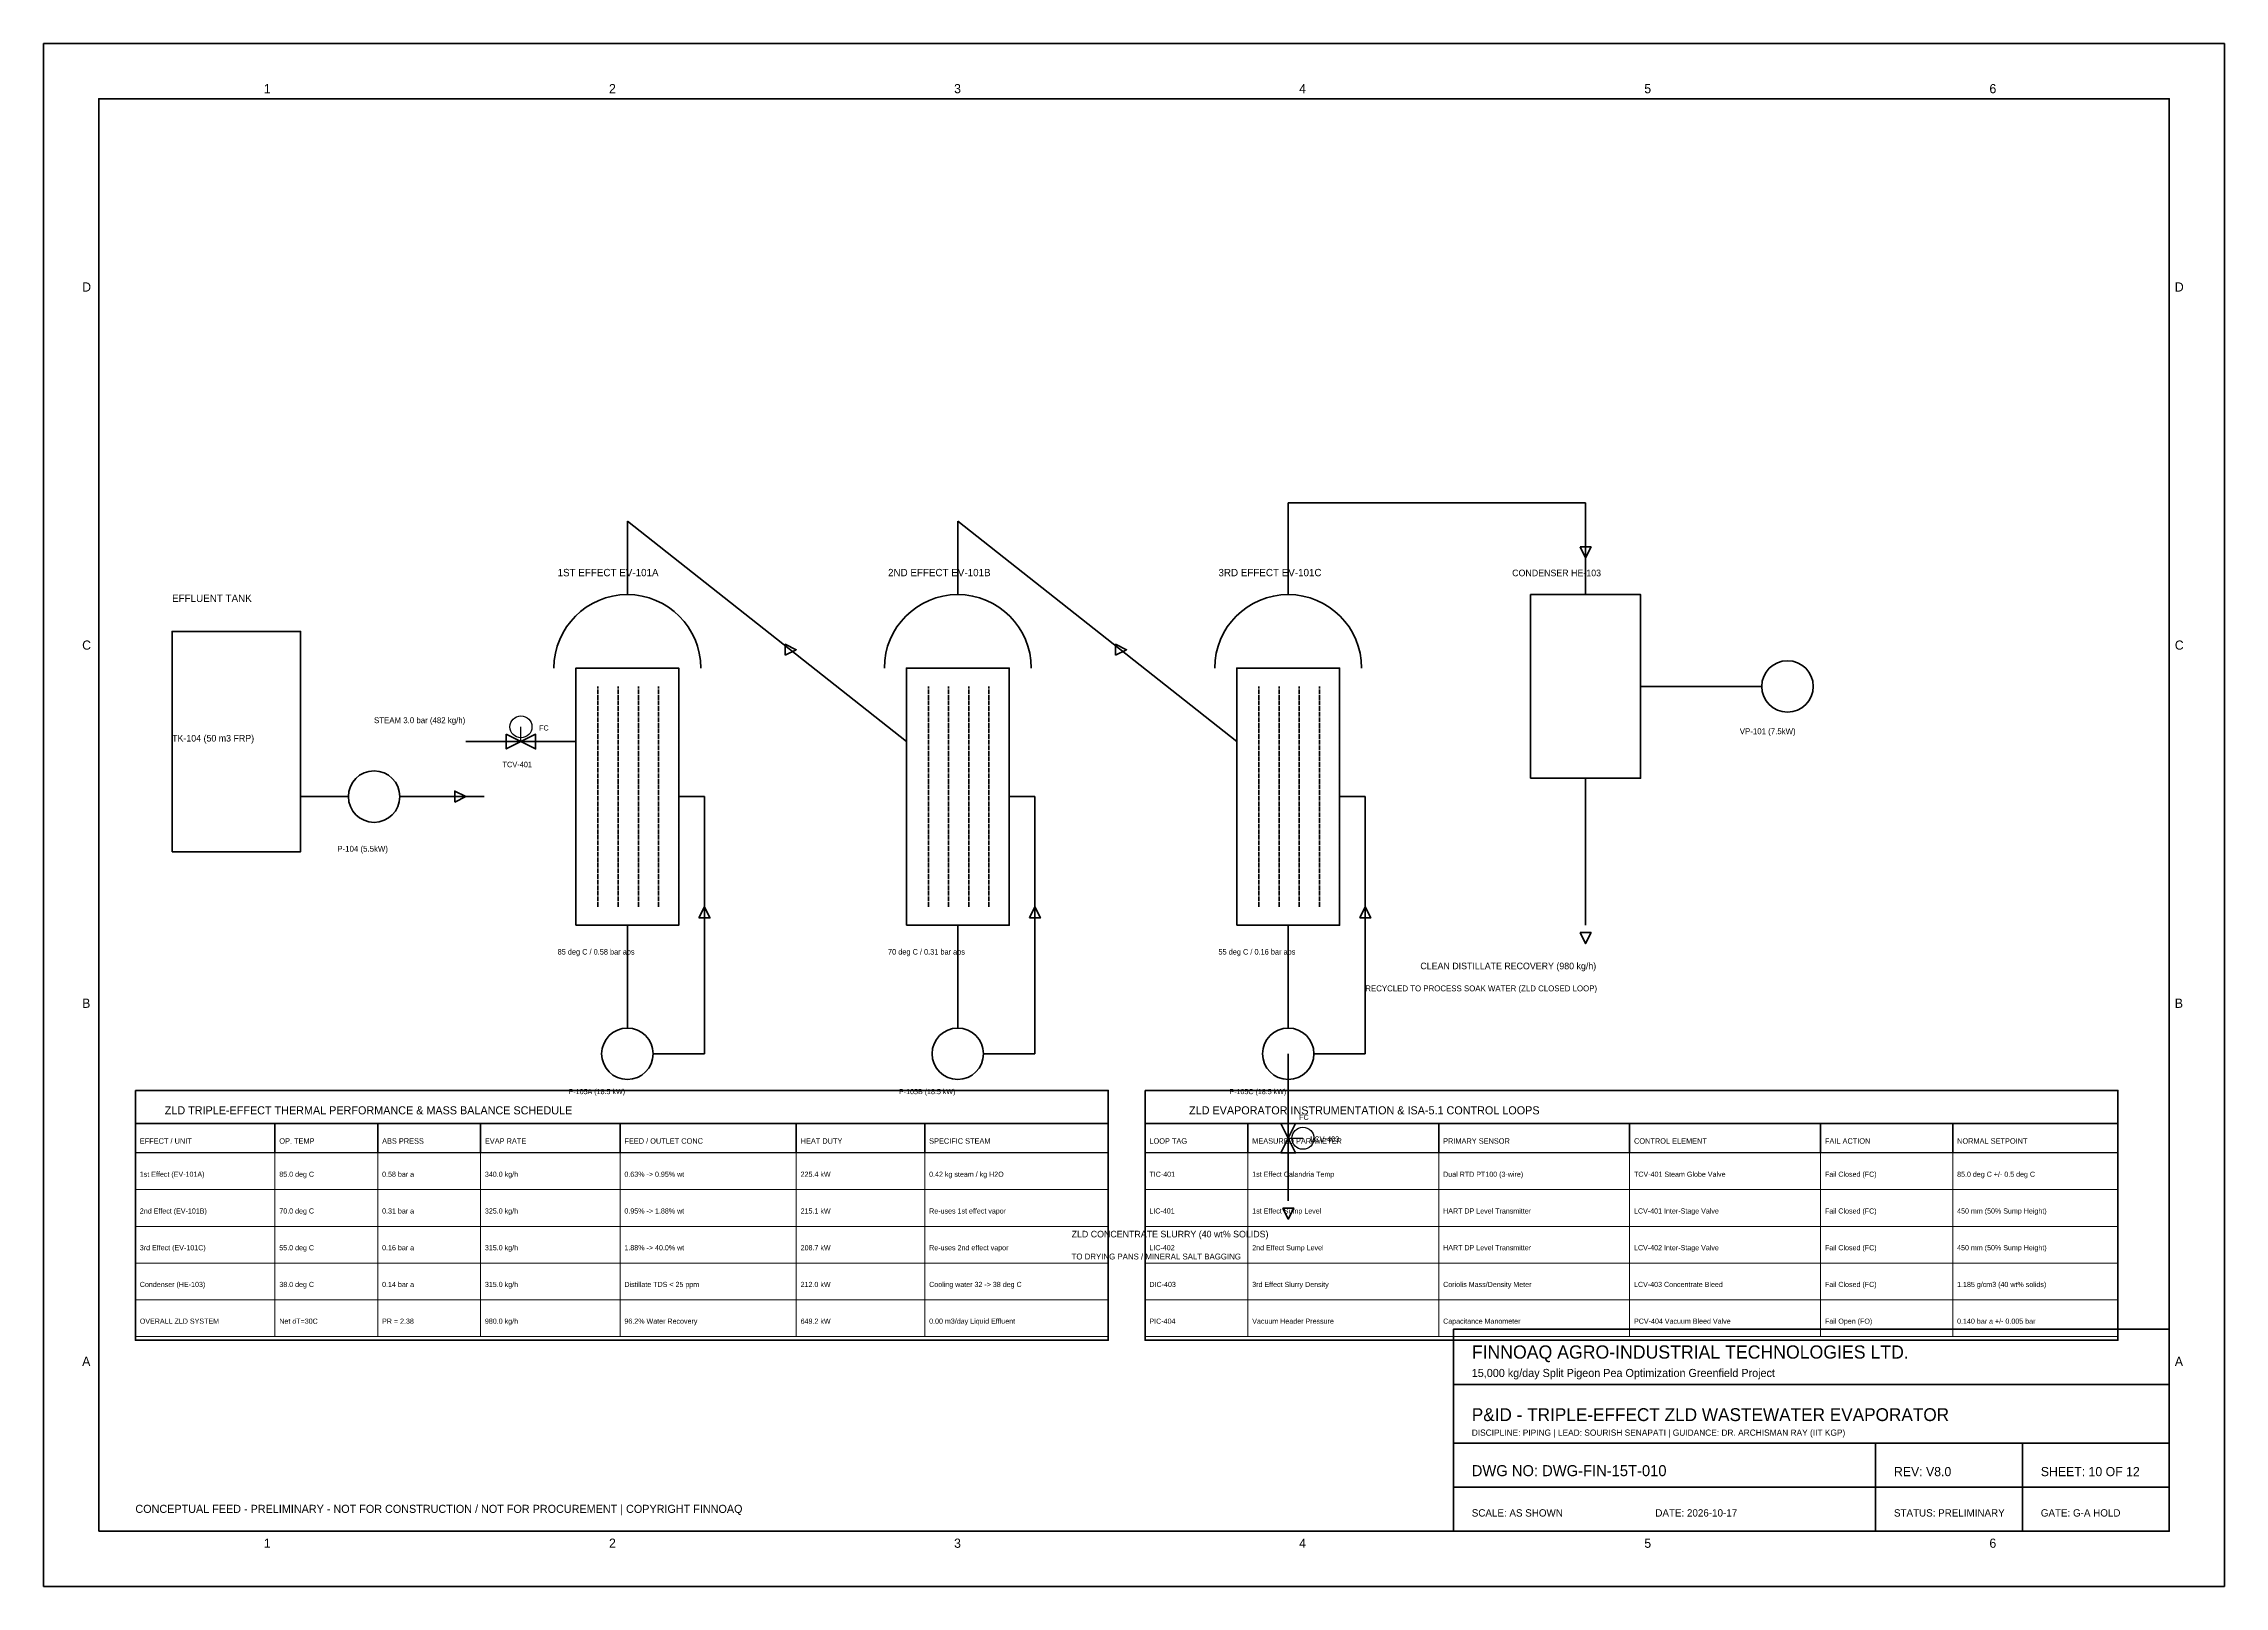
# Model space of a CAD drawing. Header units: millimetres. Extents: x 0 to 594, y 0 to 420.
import ezdxf

# ---------------------------------------------------------------- set-up
doc = ezdxf.new("R2010")
doc.units = ezdxf.units.MM
doc.linetypes.add('DASHED', pattern=[1.524, 1.27, -0.254])
for name, color, linetype, lineweight in [('ANNOTATION', 7, 'Continuous', 35), ('BORDER_TITLE', 7, 'Continuous', 70), ('EQUIPMENT', 3, 'Continuous', 50), ('PROCESS_PIPING', 5, 'Continuous', 50), ('TABLE_GRID', 4, 'Continuous', 25), ('UTILITY_PIPING', 6, 'Continuous', 35), ('VALVES', 1, 'Continuous', 35)]:
    doc.layers.add(name, color=color, linetype=linetype, lineweight=lineweight)

msp = doc.modelspace()

# ---------------------------------------------------------------- linework, layer by layer
at = {"layer": 'BORDER_TITLE'}
for p, q in [((384, 55), (579, 55)), ((384, 39), (579, 39)), ((499, 15), (499, 39)), ((539, 15), (539, 39)), ((384, 27), (579, 27))]:
    msp.add_line(p, q, dxfattribs=at)
at = {"layer": 'BORDER_TITLE', "lineweight": 70}
msp.add_lwpolyline([(0, 0), (594, 0), (594, 420), (0, 420), (0, 0)], dxfattribs=at)
at = {"layer": 'BORDER_TITLE', "lineweight": 50}
for points in [[(15, 15), (579, 15), (579, 405), (15, 405), (15, 15)], [(25, 135), (290, 135), (290, 67), (25, 67), (25, 135)], [(300, 135), (565, 135), (565, 67), (300, 67), (300, 135)], [(384, 15), (579, 15), (579, 70), (384, 70), (384, 15)]]:
    msp.add_lwpolyline(points, dxfattribs=at)
at = {"layer": 'BORDER_TITLE', "lineweight": 35}
for points in [[(25, 135), (290, 135), (290, 126), (25, 126), (25, 135)], [(300, 135), (565, 135), (565, 126), (300, 126), (300, 135)]]:
    msp.add_lwpolyline(points, dxfattribs=at)
at = {"layer": 'BORDER_TITLE', "lineweight": 25}
for points in [[(25, 126), (63, 126), (63, 118), (25, 118), (25, 126)], [(63, 126), (91, 126), (91, 118), (63, 118), (63, 126)], [(91, 126), (119, 126), (119, 118), (91, 118), (91, 126)], [(119, 126), (157, 126), (157, 118), (119, 118), (119, 126)], [(157, 126), (205, 126), (205, 118), (157, 118), (157, 126)], [(205, 126), (240, 126), (240, 118), (205, 118), (205, 126)], [(240, 126), (290, 126), (290, 118), (240, 118), (240, 126)], [(300, 126), (328, 126), (328, 118), (300, 118), (300, 126)], [(328, 126), (380, 126), (380, 118), (328, 118), (328, 126)], [(380, 126), (432, 126), (432, 118), (380, 118), (380, 126)], [(432, 126), (484, 126), (484, 118), (432, 118), (432, 126)], [(484, 126), (520, 126), (520, 118), (484, 118), (484, 126)], [(520, 126), (565, 126), (565, 118), (520, 118), (520, 126)]]:
    msp.add_lwpolyline(points, dxfattribs=at)
at = {"layer": 'EQUIPMENT', "linetype": 'DASHED'}
for p, q in [((151, 185), (151, 245)), ((156.5, 185), (156.5, 245)), ((162, 185), (162, 245)), ((167.5, 185), (167.5, 245)), ((241, 185), (241, 245)), ((246.5, 185), (246.5, 245)), ((252, 185), (252, 245)), ((257.5, 185), (257.5, 245)), ((331, 185), (331, 245)), ((336.5, 185), (336.5, 245)), ((342, 185), (342, 245)), ((347.5, 185), (347.5, 245))]:
    msp.add_line(p, q, dxfattribs=at)
at = {"layer": 'EQUIPMENT', "lineweight": 50}
for points in [[(405, 220), (435, 220), (435, 270), (405, 270), (405, 220)], [(35, 200), (70, 200), (70, 260), (35, 260), (35, 200)], [(145, 180), (173, 180), (173, 250), (145, 250), (145, 180)], [(235, 180), (263, 180), (263, 250), (235, 250), (235, 180)], [(325, 180), (353, 180), (353, 250), (325, 250), (325, 180)]]:
    msp.add_lwpolyline(points, dxfattribs=at)
at = {"layer": 'EQUIPMENT', "lineweight": 40}
for centre in [(475, 245), (90, 215)]:
    msp.add_circle(centre, 7, dxfattribs=at)
at = {"layer": 'EQUIPMENT', "lineweight": 35}
for centre in [(159, 145), (249, 145), (339, 145)]:
    msp.add_circle(centre, 7, dxfattribs=at)
at = {"layer": 'EQUIPMENT', "lineweight": 50}
for centre in [(159, 250), (249, 250), (339, 250)]:
    msp.add_arc(centre, 20, 0, 180, dxfattribs=at)
at = {"layer": 'PROCESS_PIPING', "lineweight": 50}
for p, q in [((339, 270), (339, 295)), ((339, 295), (420, 295)), ((420, 295), (420, 270)), ((159, 270), (159, 290)), ((159, 290), (235, 230)), ((249, 270), (249, 290)), ((249, 290), (325, 230))]:
    msp.add_line(p, q, dxfattribs=at)
at = {"layer": 'PROCESS_PIPING', "lineweight": 35}
for p, q in [((435, 245), (468, 245)), ((180, 215), (173, 215)), ((180, 145), (180, 215)), ((270, 215), (263, 215)), ((270, 145), (270, 215)), ((360, 215), (353, 215)), ((360, 145), (360, 215)), ((159, 180), (159, 152)), ((249, 180), (249, 152)), ((339, 180), (339, 152)), ((166, 145), (180, 145)), ((256, 145), (270, 145)), ((346, 145), (360, 145))]:
    msp.add_line(p, q, dxfattribs=at)
at = {"layer": 'PROCESS_PIPING', "lineweight": 40}
for p, q in [((420, 220), (420, 180)), ((70, 215), (83, 215)), ((97, 215), (120, 215)), ((339, 145), (339, 105))]:
    msp.add_line(p, q, dxfattribs=at)
for points in [[(418.5, 283), (420, 280), (421.5, 283), (418.5, 283)], [(202, 253.5), (205, 255), (202, 256.5), (202, 253.5)], [(292, 253.5), (295, 255), (292, 256.5), (292, 253.5)], [(112, 213.5), (115, 215), (112, 216.5), (112, 213.5)], [(178.5, 182), (180, 185), (181.5, 182), (178.5, 182)], [(268.5, 182), (270, 185), (271.5, 182), (268.5, 182)], [(358.5, 182), (360, 185), (361.5, 182), (358.5, 182)], [(418.5, 178), (420, 175), (421.5, 178), (418.5, 178)], [(337.5, 103), (339, 100), (340.5, 103), (337.5, 103)]]:
    msp.add_lwpolyline(points, dxfattribs=at)
at = {"layer": 'TABLE_GRID', "lineweight": 15}
for points in [[(25, 118), (63, 118), (63, 108), (25, 108), (25, 118)], [(63, 118), (91, 118), (91, 108), (63, 108), (63, 118)], [(91, 118), (119, 118), (119, 108), (91, 108), (91, 118)], [(119, 118), (157, 118), (157, 108), (119, 108), (119, 118)], [(157, 118), (205, 118), (205, 108), (157, 108), (157, 118)], [(205, 118), (240, 118), (240, 108), (205, 108), (205, 118)], [(240, 118), (290, 118), (290, 108), (240, 108), (240, 118)], [(300, 118), (328, 118), (328, 108), (300, 108), (300, 118)], [(328, 118), (380, 118), (380, 108), (328, 108), (328, 118)], [(380, 118), (432, 118), (432, 108), (380, 108), (380, 118)], [(432, 118), (484, 118), (484, 108), (432, 108), (432, 118)], [(484, 118), (520, 118), (520, 108), (484, 108), (484, 118)], [(520, 118), (565, 118), (565, 108), (520, 108), (520, 118)], [(25, 108), (63, 108), (63, 98), (25, 98), (25, 108)], [(63, 108), (91, 108), (91, 98), (63, 98), (63, 108)], [(91, 108), (119, 108), (119, 98), (91, 98), (91, 108)], [(119, 108), (157, 108), (157, 98), (119, 98), (119, 108)], [(157, 108), (205, 108), (205, 98), (157, 98), (157, 108)], [(205, 108), (240, 108), (240, 98), (205, 98), (205, 108)], [(240, 108), (290, 108), (290, 98), (240, 98), (240, 108)], [(300, 108), (328, 108), (328, 98), (300, 98), (300, 108)], [(328, 108), (380, 108), (380, 98), (328, 98), (328, 108)], [(380, 108), (432, 108), (432, 98), (380, 98), (380, 108)], [(432, 108), (484, 108), (484, 98), (432, 98), (432, 108)], [(484, 108), (520, 108), (520, 98), (484, 98), (484, 108)], [(520, 108), (565, 108), (565, 98), (520, 98), (520, 108)], [(25, 98), (63, 98), (63, 88), (25, 88), (25, 98)], [(63, 98), (91, 98), (91, 88), (63, 88), (63, 98)], [(91, 98), (119, 98), (119, 88), (91, 88), (91, 98)], [(119, 98), (157, 98), (157, 88), (119, 88), (119, 98)], [(157, 98), (205, 98), (205, 88), (157, 88), (157, 98)], [(205, 98), (240, 98), (240, 88), (205, 88), (205, 98)], [(240, 98), (290, 98), (290, 88), (240, 88), (240, 98)], [(300, 98), (328, 98), (328, 88), (300, 88), (300, 98)], [(328, 98), (380, 98), (380, 88), (328, 88), (328, 98)], [(380, 98), (432, 98), (432, 88), (380, 88), (380, 98)], [(432, 98), (484, 98), (484, 88), (432, 88), (432, 98)], [(484, 98), (520, 98), (520, 88), (484, 88), (484, 98)], [(520, 98), (565, 98), (565, 88), (520, 88), (520, 98)], [(25, 88), (63, 88), (63, 78), (25, 78), (25, 88)], [(63, 88), (91, 88), (91, 78), (63, 78), (63, 88)], [(91, 88), (119, 88), (119, 78), (91, 78), (91, 88)], [(119, 88), (157, 88), (157, 78), (119, 78), (119, 88)], [(157, 88), (205, 88), (205, 78), (157, 78), (157, 88)], [(205, 88), (240, 88), (240, 78), (205, 78), (205, 88)], [(240, 88), (290, 88), (290, 78), (240, 78), (240, 88)], [(300, 88), (328, 88), (328, 78), (300, 78), (300, 88)], [(328, 88), (380, 88), (380, 78), (328, 78), (328, 88)], [(380, 88), (432, 88), (432, 78), (380, 78), (380, 88)], [(432, 88), (484, 88), (484, 78), (432, 78), (432, 88)], [(484, 88), (520, 88), (520, 78), (484, 78), (484, 88)], [(520, 88), (565, 88), (565, 78), (520, 78), (520, 88)], [(25, 78), (63, 78), (63, 68), (25, 68), (25, 78)], [(63, 78), (91, 78), (91, 68), (63, 68), (63, 78)], [(91, 78), (119, 78), (119, 68), (91, 68), (91, 78)], [(119, 78), (157, 78), (157, 68), (119, 68), (119, 78)], [(157, 78), (205, 78), (205, 68), (157, 68), (157, 78)], [(205, 78), (240, 78), (240, 68), (205, 68), (205, 78)], [(240, 78), (290, 78), (290, 68), (240, 68), (240, 78)], [(300, 78), (328, 78), (328, 68), (300, 68), (300, 78)], [(328, 78), (380, 78), (380, 68), (328, 68), (328, 78)], [(380, 78), (432, 78), (432, 68), (380, 68), (380, 78)], [(432, 78), (484, 78), (484, 68), (432, 68), (432, 78)], [(484, 78), (520, 78), (520, 68), (484, 68), (484, 78)], [(520, 78), (565, 78), (565, 68), (520, 68), (520, 78)]]:
    msp.add_lwpolyline(points, dxfattribs=at)
at = {"layer": 'UTILITY_PIPING', "lineweight": 50}
msp.add_line((115, 230), (145, 230), dxfattribs=at)
at = {"layer": 'VALVES', "lineweight": 25}
for p, q in [((130, 230), (130, 234)), ((339, 122), (343, 122))]:
    msp.add_line(p, q, dxfattribs=at)
at = {"layer": 'VALVES', "lineweight": 35}
for points in [[(126, 232), (134, 228), (134, 232), (126, 228), (126, 232)], [(337, 118), (341, 126), (337, 126), (341, 118), (337, 118)]]:
    msp.add_lwpolyline(points, dxfattribs=at)
at = {"layer": 'VALVES', "lineweight": 30}
for centre in [(130, 234), (343, 122)]:
    msp.add_circle(centre, 3, dxfattribs=at)

# ---------------------------------------------------------------- texts
at = {"layer": 'ANNOTATION'}
for s, height, p in [('1ST EFFECT EV-101A', 2, (140, 275)), ('2ND EFFECT EV-101B', 2, (230, 275)), ('3RD EFFECT EV-101C', 2, (320, 275)), ('CONDENSER HE-103', 1.8, (400, 275)), ('EFFLUENT TANK', 2, (35, 268)), ('TK-104 (50 m3 FRP)', 1.8, (35, 230)), ('STEAM 3.0 bar (482 kg/h)', 1.6, (90, 235)), ('FC', 1.4, (135, 233)), ('VP-101 (7.5kW)', 1.6, (462, 232)), ('TCV-401', 1.5, (125, 223)), ('P-104 (5.5kW)', 1.6, (80, 200)), ('85 deg C / 0.58 bar abs', 1.5, (140, 172)), ('70 deg C / 0.31 bar abs', 1.5, (230, 172)), ('55 deg C / 0.16 bar abs', 1.5, (320, 172)), ('CLEAN DISTILLATE RECOVERY (980 kg/h)', 1.8, (375, 168)), ('RECYCLED TO PROCESS SOAK WATER (ZLD CLOSED LOOP)', 1.6, (360, 162)), ('P-105A (18.5 kW)', 1.4, (143, 134)), ('P-105B (18.5 kW)', 1.4, (233, 134)), ('P-105C (18.5 kW)', 1.4, (323, 134)), ('FC', 1.4, (342, 127)), ('LCV-403', 1.5, (345, 121)), ('1st Effect (EV-101A)', 1.4, (26.2, 111.5)), ('85.0 deg C', 1.4, (64.2, 111.5)), ('0.58 bar a', 1.4, (92.2, 111.5)), ('340.0 kg/h', 1.4, (120.2, 111.5)), ('0.63% -> 0.95% wt', 1.4, (158.2, 111.5)), ('225.4 kW', 1.4, (206.2, 111.5)), ('0.42 kg steam / kg H2O', 1.4, (241.2, 111.5)), ('TIC-401', 1.4, (301.2, 111.5)), ('1st Effect Calandria Temp', 1.4, (329.2, 111.5)), ('Dual RTD PT100 (3-wire)', 1.4, (381.2, 111.5)), ('TCV-401 Steam Globe Valve', 1.4, (433.2, 111.5)), ('Fail Closed (FC)', 1.4, (485.2, 111.5)), ('85.0 deg C +/- 0.5 deg C', 1.4, (521.2, 111.5)), ('2nd Effect (EV-101B)', 1.4, (26.2, 101.5)), ('70.0 deg C', 1.4, (64.2, 101.5)), ('0.31 bar a', 1.4, (92.2, 101.5)), ('325.0 kg/h', 1.4, (120.2, 101.5)), ('0.95% -> 1.88% wt', 1.4, (158.2, 101.5)), ('215.1 kW', 1.4, (206.2, 101.5)), ('Re-uses 1st effect vapor', 1.4, (241.2, 101.5)), ('LIC-401', 1.4, (301.2, 101.5)), ('1st Effect Sump Level', 1.4, (329.2, 101.5)), ('HART DP Level Transmitter', 1.4, (381.2, 101.5)), ('LCV-401 Inter-Stage Valve', 1.4, (433.2, 101.5)), ('Fail Closed (FC)', 1.4, (485.2, 101.5)), ('450 mm (50% Sump Height)', 1.4, (521.2, 101.5)), ('ZLD CONCENTRATE SLURRY (40 wt% SOLIDS)', 1.8, (280, 95)), ('3rd Effect (EV-101C)', 1.4, (26.2, 91.5)), ('55.0 deg C', 1.4, (64.2, 91.5)), ('0.16 bar a', 1.4, (92.2, 91.5)), ('315.0 kg/h', 1.4, (120.2, 91.5)), ('1.88% -> 40.0% wt', 1.4, (158.2, 91.5)), ('208.7 kW', 1.4, (206.2, 91.5)), ('Re-uses 2nd effect vapor', 1.4, (241.2, 91.5)), ('TO DRYING PANS / MINERAL SALT BAGGING', 1.6, (280, 89)), ('LIC-402', 1.4, (301.2, 91.5)), ('2nd Effect Sump Level', 1.4, (329.2, 91.5)), ('HART DP Level Transmitter', 1.4, (381.2, 91.5)), ('LCV-402 Inter-Stage Valve', 1.4, (433.2, 91.5)), ('Fail Closed (FC)', 1.4, (485.2, 91.5)), ('450 mm (50% Sump Height)', 1.4, (521.2, 91.5)), ('Condenser (HE-103)', 1.4, (26.2, 81.5)), ('38.0 deg C', 1.4, (64.2, 81.5)), ('0.14 bar a', 1.4, (92.2, 81.5)), ('315.0 kg/h', 1.4, (120.2, 81.5)), ('Distillate TDS < 25 ppm', 1.4, (158.2, 81.5)), ('212.0 kW', 1.4, (206.2, 81.5)), ('Cooling water 32 -> 38 deg C', 1.4, (241.2, 81.5)), ('DIC-403', 1.4, (301.2, 81.5)), ('3rd Effect Slurry Density', 1.4, (329.2, 81.5)), ('Coriolis Mass/Density Meter', 1.4, (381.2, 81.5)), ('LCV-403 Concentrate Bleed', 1.4, (433.2, 81.5)), ('Fail Closed (FC)', 1.4, (485.2, 81.5)), ('1.185 g/cm3 (40 wt% solids)', 1.4, (521.2, 81.5)), ('OVERALL ZLD SYSTEM', 1.4, (26.2, 71.5)), ('Net dT=30C', 1.4, (64.2, 71.5)), ('PR = 2.38', 1.4, (92.2, 71.5)), ('980.0 kg/h', 1.4, (120.2, 71.5)), ('96.2% Water Recovery', 1.4, (158.2, 71.5)), ('649.2 kW', 1.4, (206.2, 71.5)), ('0.00 m3/day Liquid Effluent', 1.4, (241.2, 71.5)), ('PIC-404', 1.4, (301.2, 71.5)), ('Vacuum Header Pressure', 1.4, (329.2, 71.5)), ('Capacitance Manometer', 1.4, (381.2, 71.5)), ('PCV-404 Vacuum Bleed Valve', 1.4, (433.2, 71.5)), ('Fail Open (FO)', 1.4, (485.2, 71.5)), ('0.140 bar a +/- 0.005 bar', 1.4, (521.2, 71.5)), ('FINNOAQ AGRO-INDUSTRIAL TECHNOLOGIES LTD.', 3.6, (389, 62)), ('15,000 kg/day Split Pigeon Pea Optimization Greenfield Project', 2.2, (389, 57)), ('P&ID - TRIPLE-EFFECT ZLD WASTEWATER EVAPORATOR', 3.5, (389, 45)), ('DISCIPLINE: PIPING | LEAD: SOURISH SENAPATI | GUIDANCE: DR. ARCHISMAN RAY (IIT KGP)', 1.7, (389, 41)), ('DWG NO: DWG-FIN-15T-010', 3, (389, 30)), ('REV: V8.0', 2.5, (504, 30)), ('SHEET: 10 OF 12', 2.5, (544, 30)), ('CONCEPTUAL FEED - PRELIMINARY - NOT FOR CONSTRUCTION / NOT FOR PROCUREMENT | COPYRIGHT FINNOAQ', 2.2, (25, 20)), ('SCALE: AS SHOWN', 2, (389, 19)), ('DATE: 2026-10-17', 2, (439, 19)), ('STATUS: PRELIMINARY', 2, (504, 19)), ('GATE: G-A HOLD', 2, (544, 19))]:
    msp.add_text(s, height=height, dxfattribs=at).set_placement(p)
at = {"layer": 'BORDER_TITLE'}
for s, height, p in [('1', 2.5, (60, 406.5)), ('2', 2.5, (154, 406.5)), ('3', 2.5, (248, 406.5)), ('4', 2.5, (342, 406.5)), ('5', 2.5, (436, 406.5)), ('6', 2.5, (530, 406.5)), ('D', 2.5, (10.5, 352.5)), ('D', 2.5, (580.5, 352.5)), ('C', 2.5, (10.5, 255)), ('C', 2.5, (580.5, 255)), ('B', 2.5, (10.5, 157.5)), ('B', 2.5, (580.5, 157.5)), ('ZLD TRIPLE-EFFECT THERMAL PERFORMANCE & MASS BALANCE SCHEDULE', 2.2, (33, 128.5)), ('ZLD EVAPORATOR INSTRUMENTATION & ISA-5.1 CONTROL LOOPS', 2.2, (312, 128.5)), ('EFFECT / UNIT', 1.5, (26.2, 120.5)), ('OP. TEMP', 1.5, (64.2, 120.5)), ('ABS PRESS', 1.5, (92.2, 120.5)), ('EVAP RATE', 1.5, (120.2, 120.5)), ('FEED / OUTLET CONC', 1.5, (158.2, 120.5)), ('HEAT DUTY', 1.5, (206.2, 120.5)), ('SPECIFIC STEAM', 1.5, (241.2, 120.5)), ('LOOP TAG', 1.5, (301.2, 120.5)), ('MEASURED PARAMETER', 1.5, (329.2, 120.5)), ('PRIMARY SENSOR', 1.5, (381.2, 120.5)), ('CONTROL ELEMENT', 1.5, (433.2, 120.5)), ('FAIL ACTION', 1.5, (485.2, 120.5)), ('NORMAL SETPOINT', 1.5, (521.2, 120.5)), ('A', 2.5, (10.5, 60)), ('A', 2.5, (580.5, 60)), ('1', 2.5, (60, 10.5)), ('2', 2.5, (154, 10.5)), ('3', 2.5, (248, 10.5)), ('4', 2.5, (342, 10.5)), ('5', 2.5, (436, 10.5)), ('6', 2.5, (530, 10.5))]:
    msp.add_text(s, height=height, dxfattribs=at).set_placement(p)

doc.saveas('drawing.dxf')
